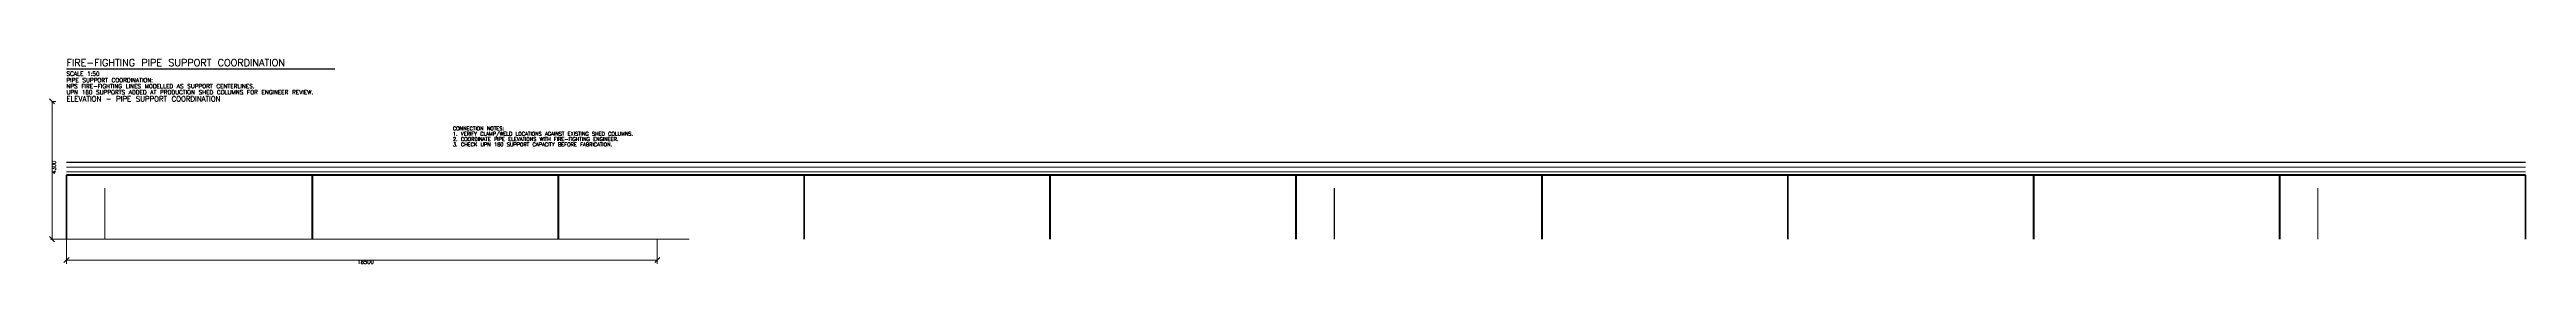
# Model space of a CAD drawing. Header units: millimetres. Extents: x -700 to 169160, y -35650 to 6360.
# Drawn here: x -530 to 77030, y -29670 to -23280 of the extents above; entities that cross this region are included whole.
import ezdxf

# ---------------------------------------------------------------- set-up
doc = ezdxf.new("R2010")
doc.units = ezdxf.units.MM
for name, color, linetype, lineweight in [('SAI-A-DIMS', 6, 'Continuous', 13), ('SAI-A-TEXT', 4, 'Continuous', 13), ('SAI-A-TITLE', 6, 'Continuous', 30), ('SAI-S-STEEL', 5, 'Continuous', 35)]:
    doc.layers.add(name, color=color, linetype=linetype, lineweight=lineweight)
doc.styles.add('SAI-STANDARD', font='txt.shx')

msp = doc.modelspace()

# ---------------------------------------------------------------- linework, layer by layer
at = {"layer": 'SAI-A-DIMS'}
for p, q in [((-530, -24520), (-370, -24680)), ((-450, -28900), (-450, -24600)), ((-450, -24600), (-330, -24600)), ((-530, -28820), (-370, -28980)), ((-450, -28900), (-330, -28900)), ((-80, -29630), (80, -29470)), ((0, -28900), (0, -29670)), ((18420, -29630), (18580, -29470)), ((18500, -28900), (18500, -29670)), ((0, -29550), (18500, -29550))]:
    msp.add_line(p, q, dxfattribs=at)
at = {"layer": 'SAI-A-TEXT'}
msp.add_line((-500, -28900), (19500, -28900), dxfattribs=at)
at = {"layer": 'SAI-A-TITLE'}
msp.add_line((0, -23580), (8400, -23580), dxfattribs=at)
at = {"layer": 'SAI-S-STEEL'}
for points, const_width in [([(0, -28900), (0, -26900)], 60), ([(0, -26900), (7700, -26900)], 60), ([(0, -26500), (77000, -26500)], 35), ([(0, -26650), (77000, -26650)], 35), ([(0, -26800), (77000, -26800)], 35), ([(7700, -28900), (7700, -26900)], 60), ([(7700, -26900), (15400, -26900)], 60), ([(15400, -28900), (15400, -26900)], 60), ([(15400, -26900), (23100, -26900)], 60), ([(23100, -28900), (23100, -26900)], 60), ([(23100, -26900), (30800, -26900)], 60), ([(30800, -28900), (30800, -26900)], 60), ([(30800, -26900), (38500, -26900)], 60), ([(38500, -28900), (38500, -26900)], 60), ([(38500, -26900), (46200, -26900)], 60), ([(46200, -28900), (46200, -26900)], 60), ([(46200, -26900), (53900, -26900)], 60), ([(53900, -28900), (53900, -26900)], 60), ([(53900, -26900), (61600, -26900)], 60), ([(61600, -28900), (61600, -26900)], 60), ([(61600, -26900), (69300, -26900)], 60), ([(69300, -28900), (69300, -26900)], 60), ([(69300, -26900), (77000, -26900)], 60), ([(77000, -28900), (77000, -26900)], 60), ([(1200, -28900), (1200, -27300)], 35), ([(39700, -28900), (39700, -27300)], 35), ([(70500, -28900), (70500, -27300)], 35)]:
    msp.add_lwpolyline(points, dxfattribs=dict(at, const_width=const_width))

# ---------------------------------------------------------------- texts
at = {"layer": 'SAI-A-DIMS', "style": 'SAI-STANDARD'}
msp.add_text('4300', height=120, rotation=90, dxfattribs=at).set_placement((-330, -26862))
msp.add_text('18500', height=120, dxfattribs=at).set_placement((9110, -29670))
at = {"layer": 'SAI-A-TEXT', "style": 'SAI-STANDARD'}
for s, height, p in [('SCALE 1:50', 130, (0, -23800)), ('PIPE SUPPORT COORDINATION:', 130, (0, -24000)), ('NPS FIRE-FIGHTING LINES MODELLED AS SUPPORT CENTERLINES.', 130, (0, -24188)), ('UPN 160 SUPPORTS ADDED AT PRODUCTION SHED COLUMNS FOR ENGINEER REVIEW.', 130, (0, -24377)), ('CONNECTION NOTES:', 115, (12100, -25500)), ('1. VERIFY CLAMP/WELD LOCATIONS AGAINST EXISTING SHED COLUMNS.', 115, (12100, -25667)), ('2. COORDINATE PIPE ELEVATIONS WITH FIRE-FIGHTING ENGINEER.', 115, (12100, -25834)), ('3. CHECK UPN 160 SUPPORT CAPACITY BEFORE FABRICATION.', 115, (12100, -26000))]:
    msp.add_text(s, height=height, dxfattribs=at).set_placement(p)
at = {"layer": 'SAI-A-TITLE', "style": 'SAI-STANDARD'}
for s, height, p in [('FIRE-FIGHTING PIPE SUPPORT COORDINATION', 220, (0, -23500)), ('ELEVATION - PIPE SUPPORT COORDINATION', 160, (0, -24600))]:
    msp.add_text(s, height=height, dxfattribs=at).set_placement(p)

doc.saveas('drawing.dxf')
